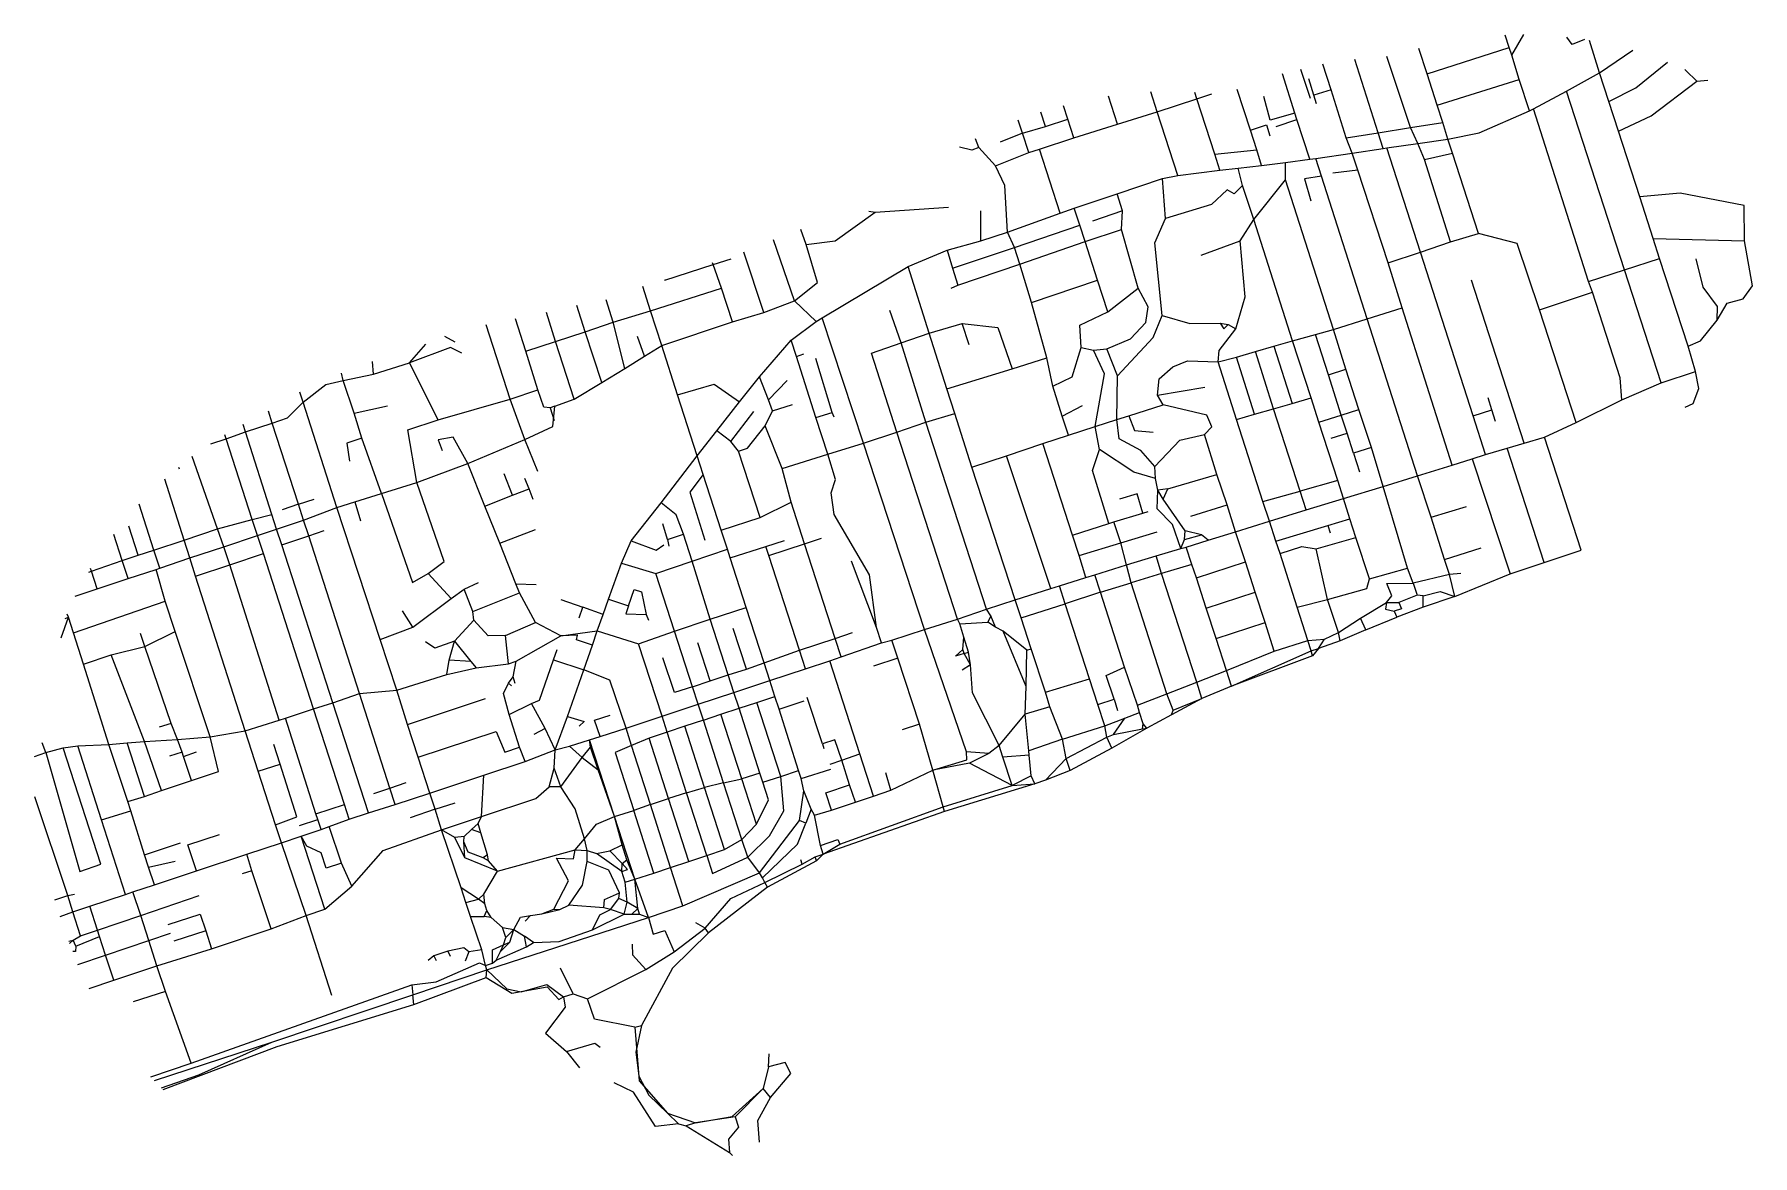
# Model space of a CAD drawing. Header units: metres. Extents: x 634718 to 639085, y 4835271 to 4838119.
import ezdxf

# ---------------------------------------------------------------- set-up
doc = ezdxf.new("R2010")
doc.units = ezdxf.units.M

msp = doc.modelspace()

# ---------------------------------------------------------------- linework, layer by layer
at = {"layer": 'ROADS'}
for points in [[(638465.9, 4838085.3), (638455.7, 4838116.8)], [(638472.3, 4838066.4), (638503, 4838119)], [(638257.2, 4838018.5), (638236.1, 4838083.3)], [(638257.2, 4838018.5), (638465.9, 4838085.3)], [(638472.3, 4838066.4), (638465.9, 4838085.3)], [(638657.6, 4838105.7), (638626, 4838093.1), (638612.7, 4838112.3)], [(638695.4, 4838021.5), (638670, 4838103.9)], [(638695.4, 4838021.5), (638780, 4838079.1), (638780.1, 4838079.2)], [(637935.8, 4838030.6), (637960.5, 4837956.8)], [(638013.9, 4837977.8), (637992.2, 4838043.1)], [(638132.7, 4837869.3), (638073.4, 4838055.3)], [(638215.5, 4837882.3), (638155, 4838063)], [(638491.3, 4838004), (638472.3, 4838066.4)], [(638719.4, 4837948.9), (638788, 4837983.1), (638868.5, 4838048.8)], [(638915, 4838027), (638912, 4838029.8)], [(638915, 4838027), (638916, 4838028)], [(638943, 4837999.8), (638915, 4838027)], [(637921.4, 4837918.6), (637889.9, 4838018.8)], [(637969.7, 4837964.2), (637956.6, 4838006)], [(638282.7, 4837939.5), (638257.2, 4838018.5)], [(638282.7, 4837939.5), (638491.3, 4838004)], [(638517.4, 4837924.8), (638491.3, 4838004)], [(638611.4, 4837975.2), (638695.4, 4838021.5)], [(638719.4, 4837948.9), (638695.4, 4838021.5)], [(638743.9, 4837873), (638827, 4837912.4), (638943, 4837999.8)], [(638943, 4837999.8), (638970.4, 4838002.3)], [(637470.9, 4837891.2), (637448, 4837962.2)], [(637571.1, 4837922.7), (637555.2, 4837972.7)], [(637571.1, 4837922.7), (637672.5, 4837955.4)], [(637672.5, 4837955.4), (637667.2, 4837971.5)], [(637672.5, 4837955.4), (637710, 4837967.6)], [(637717.7, 4837814.7), (637672.5, 4837955.4)], [(637808.3, 4837875.6), (637775.1, 4837979)], [(637921.4, 4837918.6), (637858.8, 4837901.4), (637842.7, 4837961.4)], [(638013.9, 4837977.8), (637969.7, 4837964.2)], [(637976.2, 4837942.4), (637969.7, 4837964.2)], [(638051.7, 4837856.5), (638013.9, 4837977.8)], [(638527.5, 4837929.7), (638611.4, 4837975.2)], [(638758.8, 4837520.9), (638611.4, 4837975.2)], [(638743.9, 4837873), (638719.4, 4837948.9)], [(637228.9, 4837868.3), (637218.3, 4837901.2)], [(637287.3, 4837884.8), (637275.4, 4837921.6)], [(637287.3, 4837884.8), (637344.5, 4837903.3)], [(637344.5, 4837903.3), (637333.4, 4837937.9)], [(637359.9, 4837855.9), (637344.5, 4837903.3)], [(637470.9, 4837891.2), (637571.1, 4837922.7)], [(637624.2, 4837760.8), (637571.1, 4837922.7)], [(637873.6, 4837884.8), (637926.5, 4837902.4)], [(637926.5, 4837902.4), (637921.4, 4837918.6)], [(637959.3, 4837802), (637926.5, 4837902.4)], [(638297, 4837894.8), (638282.7, 4837939.5)], [(638310.3, 4837852.9), (638389.6, 4837868.7), (638517.4, 4837924.8)], [(638517.4, 4837924.8), (638527.5, 4837929.7)], [(638667.7, 4837491.3), (638527.5, 4837929.7)], [(637117.9, 4837832.1), (637109.9, 4837854)], [(637228.9, 4837868.3), (637172.3, 4837845)], [(637228.9, 4837868.3), (637287.3, 4837884.8)], [(637244.9, 4837818.9), (637228.9, 4837868.3)], [(637272.6, 4837827.5), (637359.9, 4837855.9)], [(637359.9, 4837855.9), (637470.9, 4837891.2)], [(637808.3, 4837875.6), (637849.2, 4837889.2), (637858.1, 4837861.7)], [(637824.3, 4837825.9), (637808.3, 4837875.6)], [(638051.7, 4837856.5), (638132.7, 4837869.3)], [(638066.9, 4837817.7), (638051.7, 4837856.5)], [(638132.7, 4837869.3), (638215.5, 4837882.3)], [(638145.4, 4837829.4), (638132.7, 4837869.3)], [(638215.5, 4837882.3), (638297, 4837894.8)], [(638233.5, 4837841.5), (638215.5, 4837882.3)], [(638233.5, 4837841.5), (638310.3, 4837852.9)], [(638310.3, 4837852.9), (638297, 4837894.8)], [(638321.9, 4837817.3), (638310.3, 4837852.9)], [(638798.2, 4837706.7), (638743.9, 4837873)], [(637117.9, 4837832.1), (637100.8, 4837825), (637069.5, 4837832.5)], [(637160.3, 4837785), (637117.9, 4837832.1)], [(637160.3, 4837785), (637244.9, 4837818.9)], [(637244.9, 4837818.9), (637272.6, 4837827.5)], [(637324.7, 4837665.3), (637272.6, 4837827.5)], [(637717.7, 4837814.7), (637824.3, 4837825.9)], [(637730.3, 4837774.3), (637717.7, 4837814.7)], [(637836.5, 4837786.2), (637824.3, 4837825.9)], [(637974.5, 4837804), (638066.9, 4837817.7)], [(638066.9, 4837817.7), (638145.4, 4837829.4)], [(638081.1, 4837774.4), (638066.9, 4837817.7)], [(638145.4, 4837829.4), (638155.4, 4837830.7)], [(638155.4, 4837830.7), (638233.5, 4837841.5)], [(638240.3, 4837565.7), (638155.4, 4837830.7)], [(638250.7, 4837800.9), (638233.5, 4837841.5)], [(638250.7, 4837800.9), (638321.9, 4837817.3)], [(638388.3, 4837612.9), (638321.9, 4837817.3)], [(637191.4, 4837616.9), (637184.1, 4837735), (637160.3, 4837785)], [(637624.2, 4837760.8), (637730.3, 4837774.3)], [(637730.3, 4837774.3), (637776.9, 4837779.5)], [(637776.9, 4837779.5), (637836.5, 4837786.2)], [(637788.6, 4837734.8), (637776.9, 4837779.5)], [(637836.5, 4837786.2), (637897.1, 4837793.4)], [(637897.1, 4837793.4), (637959.3, 4837802)], [(637897.3, 4837749.6), (637897.1, 4837793.4)], [(637959.3, 4837802), (637974.5, 4837804)], [(637988.9, 4837759.1), (637974.5, 4837804)], [(638081.1, 4837774.4), (638017.7, 4837766.8)], [(638158.4, 4837538.6), (638081.1, 4837774.4)], [(638317, 4837591.7), (638250.7, 4837800.9)], [(637469.5, 4837714), (637585.3, 4837752.6)], [(637585.3, 4837752.6), (637624.2, 4837760.8)], [(637592.7, 4837651.1), (637585.3, 4837752.6)], [(637788.6, 4837734.8), (637766.8, 4837713.7), (637749, 4837724.4), (637709.4, 4837686.7), (637592.7, 4837651.1)], [(637817.2, 4837648.7), (637788.6, 4837734.8)], [(637817.2, 4837648.7), (637897.3, 4837749.6)], [(638019.2, 4837369), (637897.3, 4837749.6)], [(637988.9, 4837759.1), (637945.4, 4837752), (637961.9, 4837696.6)], [(638105.2, 4837396.6), (637988.9, 4837759.1)], [(636854.7, 4837667.6), (637040.9, 4837680.3)], [(637324.7, 4837665.3), (637360.8, 4837677.7)], [(637360.8, 4837677.7), (637469.5, 4837714)], [(637374.6, 4837634.2), (637360.8, 4837677.7)], [(637483.7, 4837670.8), (637469.5, 4837714)], [(639063.8, 4837594.2), (639063.4, 4837684), (638900.8, 4837715.3), (638798.2, 4837706.7)], [(638831.8, 4837600.7), (638798.2, 4837706.7)], [(636679.4, 4837584.9), (636753.4, 4837594.2), (636854.7, 4837667.6)], [(636839.1, 4837670.1), (636854.7, 4837667.6)], [(637123.3, 4837595), (637123.7, 4837671.1)], [(637191.4, 4837616.9), (637324.7, 4837665.3)], [(637208.5, 4837577.5), (637374.6, 4837634.2)], [(637388.2, 4837592.8), (637374.6, 4837634.2)], [(637483.7, 4837670.8), (637407, 4837644.7)], [(637480.6, 4837623.4), (637483.7, 4837670.8)], [(637584.1, 4837404.8), (637565.5, 4837589.3), (637592.7, 4837651.1)], [(637782.2, 4837594.4), (637817.2, 4837648.7)], [(637915.1, 4837341), (637817.2, 4837648.7)], [(636650, 4837442.4), (636596.7, 4837597.2)], [(636679.4, 4837584.9), (636666, 4837623.4)], [(637037.5, 4837571.3), (637123.3, 4837595)], [(637123.3, 4837595), (637191.4, 4837616.9)], [(637208.5, 4837577.5), (637191.4, 4837616.9)], [(637222.1, 4837535), (637388.2, 4837592.8)], [(637388.2, 4837592.8), (637480.6, 4837623.4)], [(637419.6, 4837495.1), (637388.2, 4837592.8)], [(637523.2, 4837474.4), (637480.6, 4837623.4)], [(637683.3, 4837558.4), (637782.2, 4837594.4)], [(637770.9, 4837371.4), (637795.3, 4837452.3), (637782.2, 4837594.4)], [(638240.3, 4837565.7), (638317, 4837591.7)], [(638317, 4837591.7), (638388.3, 4837612.9)], [(638543.2, 4837419.3), (638486.5, 4837587.9), (638388.3, 4837612.9)], [(638848.1, 4837549.6), (638831.8, 4837600.7)], [(638831.8, 4837600.7), (639063.8, 4837594.2)], [(638994.7, 4837392.7), (639019.6, 4837436.4), (639060.5, 4837447.6), (639084.5, 4837480.1), (639063.8, 4837594.2)], [(636443.2, 4837534.6), (636488.9, 4837548.8)], [(636572.2, 4837412.4), (636521.5, 4837566.2)], [(636650, 4837442.4), (636708, 4837488.9), (636679.4, 4837584.9)], [(636939, 4837529.1), (637037.5, 4837571.3)], [(637037.5, 4837571.3), (637051.5, 4837525.4)], [(637051.5, 4837525.4), (637208.5, 4837577.5)], [(637222.1, 4837535), (637208.5, 4837577.5)], [(638158.4, 4837538.6), (638240.3, 4837565.7)], [(638374.2, 4837150), (638240.3, 4837565.7)], [(638758.8, 4837520.9), (638848.1, 4837549.6)], [(638921.1, 4837327.1), (638848.1, 4837549.6)], [(638994.7, 4837392.7), (638995, 4837427.7), (638958.6, 4837477.1), (638940.7, 4837548.8)], [(636319.7, 4837496.8), (636320.3, 4837495.1), (636443.2, 4837534.6)], [(636443.2, 4837534.6), (636441.8, 4837538.7)], [(636464.5, 4837474), (636443.2, 4837534.6)], [(636720.5, 4837398.9), (636939, 4837529.1)], [(636992.1, 4837360.3), (636939, 4837529.1)], [(637051.5, 4837525.4), (637064.8, 4837481.9)], [(637064.8, 4837481.9), (637222.1, 4837535)], [(637252, 4837438.2), (637222.1, 4837535)], [(638193.8, 4837424.4), (638158.4, 4837538.6)], [(638667.7, 4837491.3), (638758.8, 4837520.9)], [(638852, 4837234), (638758.8, 4837520.9)], [(636283.9, 4837417.2), (636264.6, 4837478.4)], [(636283.9, 4837417.2), (636464.5, 4837474)], [(636492.6, 4837388.6), (636464.5, 4837474)], [(637048.2, 4837474.5), (637064.8, 4837481.9)], [(637252, 4837438.2), (637419.6, 4837495.1)], [(637445.9, 4837414), (637419.6, 4837495.1)], [(637443.9, 4837320.7), (637503.5, 4837345.3), (637542.4, 4837386.8), (637548.6, 4837426.6), (637523.2, 4837474.4)], [(637445.9, 4837414), (637523.2, 4837474.4)], [(638503.7, 4837080.5), (638369.8, 4837495)], [(638543.2, 4837419.3), (638677.5, 4837464)], [(638677.5, 4837464), (638667.7, 4837491.3)], [(638752.4, 4837191.1), (638747.9, 4837246.6), (638677.5, 4837464)], [(636117.8, 4837363.8), (636096.5, 4837430.7)], [(636189.3, 4837388.2), (636171.3, 4837444.4)], [(636189.3, 4837388.2), (636283.9, 4837417.2)], [(636313, 4837328.5), (636283.9, 4837417.2)], [(636572.2, 4837412.4), (636650, 4837442.4)], [(636704.8, 4837389.8), (636650, 4837442.4)], [(636920.5, 4837335.4), (636892, 4837417.4)], [(637290.7, 4837297.8), (637252, 4837438.2)], [(638105.2, 4837396.6), (638193.8, 4837424.4)], [(638321.3, 4837025.1), (638193.8, 4837424.4)], [(638636, 4837133.3), (638543.2, 4837419.3)], [(635927, 4837192.8), (635866.1, 4837381.2)], [(635967.4, 4837314.1), (635941.3, 4837396.2)], [(636042.9, 4837338.6), (636019.5, 4837412.7)], [(636117.8, 4837363.8), (636189.3, 4837388.2)], [(636218.9, 4837270.7), (636189.3, 4837388.2)], [(636313, 4837328.5), (636492.6, 4837388.6)], [(636492.6, 4837388.6), (636572.2, 4837412.4)], [(636641.4, 4837342.3), (636704.8, 4837389.8)], [(636704.8, 4837389.8), (636720.5, 4837398.9)], [(636824.8, 4837080.5), (636720.5, 4837398.9)], [(636992.1, 4837360.3), (637076, 4837385)], [(637076, 4837385), (637166.9, 4837374.8), (637202.9, 4837269.9)], [(637093.5, 4837330.1), (637076, 4837385)], [(637378.5, 4837323.3), (637375, 4837380.7), (637445.9, 4837414)], [(637470.5, 4837251.5), (637561, 4837348.9), (637584.1, 4837404.8)], [(637584.1, 4837404.8), (637654.4, 4837384.7), (637731.4, 4837385.5)], [(637731.4, 4837385.5), (637741.2, 4837371.2), (637751.9, 4837381.9)], [(637731.4, 4837385.5), (637751.9, 4837381.9)], [(637751.9, 4837381.9), (637770.9, 4837371.4)], [(638019.2, 4837369), (638105.2, 4837396.6)], [(638232.8, 4836997.9), (638105.2, 4837396.6)], [(638921.1, 4837327.1), (638952.3, 4837340.7), (638994.7, 4837392.7)], [(635671.4, 4837284.9), (635712.7, 4837332)], [(635788, 4837337.1), (635761.1, 4837351.2)], [(635967.4, 4837314.1), (636042.9, 4837338.6)], [(636042.9, 4837338.6), (636117.8, 4837363.8)], [(636090.1, 4837192.5), (636042.9, 4837338.6)], [(636160.2, 4837234.6), (636117.8, 4837363.8)], [(636268.9, 4837301.4), (636251.1, 4837351.8)], [(636268.9, 4837301.4), (636313, 4837328.5)], [(636352.8, 4837203.3), (636313, 4837328.5)], [(636561.3, 4837249.1), (636641.4, 4837342.3)], [(636654.8, 4837300.5), (636641.4, 4837342.3)], [(636910, 4837108.5), (636845.6, 4837309.7), (636920.5, 4837335.4)], [(636920.5, 4837335.4), (636992.1, 4837360.3)], [(636983.9, 4837133.6), (636920.5, 4837335.4)], [(637037.3, 4837218.9), (636992.1, 4837360.3)], [(637726.1, 4837287.2), (637728.8, 4837316.4), (637770.9, 4837371.4)], [(637867.6, 4837326.9), (637915.1, 4837341)], [(637915.1, 4837341), (637974.1, 4837356.7)], [(637962.7, 4837196), (637915.1, 4837341)], [(637974.1, 4837356.7), (638019.2, 4837369)], [(638006.6, 4837254.6), (637974.1, 4837356.7)], [(638051, 4837269), (638019.2, 4837369)], [(635580, 4837255.9), (635577.4, 4837287.9)], [(635580, 4837255.9), (635671.4, 4837284.9)], [(635804.9, 4837308.9), (635775.7, 4837323.5), (635671.4, 4837284.9)], [(635744.5, 4837140), (635671.4, 4837284.9)], [(635997.5, 4837216.3), (635967.4, 4837314.1)], [(636218.9, 4837270.7), (636268.9, 4837301.4)], [(636654.8, 4837300.5), (636673.6, 4837307.3)], [(636704.4, 4837145.6), (636654.8, 4837300.5)], [(636745.5, 4837158.4), (636703.7, 4837296.1)], [(637202.9, 4837269.9), (637290.7, 4837297.8)], [(637306.4, 4837225.3), (637290.7, 4837297.8)], [(637306.4, 4837225.3), (637355.8, 4837249.3), (637378.5, 4837323.3)], [(637378.5, 4837323.3), (637409.6, 4837316.9)], [(637409.6, 4837316.9), (637443.9, 4837320.7)], [(637413.5, 4837123.2), (637437.4, 4837256.4), (637409.6, 4837316.9)], [(637470.5, 4837251.5), (637443.9, 4837320.7)], [(637572.4, 4837202.9), (637576.2, 4837243.9), (637611.2, 4837274.3), (637648.9, 4837289.4), (637726.1, 4837287.2)], [(637726.1, 4837287.2), (637772.9, 4837299.3)], [(637772.7, 4837140.9), (637726.1, 4837287.2)], [(637772.9, 4837299.3), (637821, 4837313.3)], [(637819, 4837154.2), (637772.9, 4837299.3)], [(637821, 4837313.3), (637867.6, 4837326.9)], [(637866.9, 4837167.9), (637821, 4837313.3)], [(637867.6, 4837326.9), (637914.2, 4837181.8)], [(638939, 4837262.4), (638921.1, 4837327.1)], [(635502.6, 4837239.8), (635498.6, 4837258.8)], [(635502.6, 4837239.8), (635580, 4837255.9)], [(636160.2, 4837234.6), (636218.9, 4837270.7)], [(636510.1, 4837185.3), (636561.3, 4837249.1)], [(636583.5, 4837190.6), (636561.3, 4837249.1)], [(637037.3, 4837218.9), (637202.9, 4837269.9)], [(637468.7, 4837141), (637470.5, 4837251.5)], [(638006.6, 4837254.6), (638051, 4837269)], [(638039.2, 4837151.9), (638006.6, 4837254.6)], [(638084, 4837166.3), (638051, 4837269)], [(638852, 4837234), (638939, 4837262.4)], [(638912.7, 4837171.9), (638933, 4837181.5), (638947.8, 4837219.7), (638939, 4837262.4)], [(635401.5, 4837185.1), (635393.3, 4837210)], [(635401.5, 4837185.1), (635458.9, 4837229.5), (635502.6, 4837239.8)], [(635531.2, 4837157.3), (635502.6, 4837239.8)], [(635927, 4837192.8), (635997.5, 4837216.3)], [(636029, 4837170.3), (636012.7, 4837171.7), (635997.5, 4837216.3)], [(636090.1, 4837192.5), (636160.2, 4837234.6)], [(636352.8, 4837203.3), (636445.5, 4837230.8), (636510.1, 4837185.3)], [(636402.2, 4837048.9), (636352.8, 4837203.3)], [(636583.5, 4837190.6), (636631.4, 4837239.9)], [(637057.1, 4837156.1), (637037.3, 4837218.9)], [(637330.2, 4837149.4), (637306.4, 4837225.3)], [(637572.4, 4837202.9), (637692.4, 4837223.1)], [(637586.9, 4837178.2), (637572.4, 4837202.9)], [(638752.4, 4837191.1), (638852, 4837234)], [(635322.9, 4837131.6), (635313.2, 4837161.6)], [(635322.9, 4837131.6), (635361.5, 4837145.1), (635401.5, 4837185.1)], [(635486.8, 4836916.9), (635401.5, 4837185.1)], [(635531.2, 4837157.3), (635615.9, 4837175.4)], [(635550.5, 4837093.7), (635531.2, 4837157.3)], [(635744.5, 4837140), (635927, 4837192.8)], [(635964.4, 4837089.6), (635927, 4837192.8)], [(635964.4, 4837089.6), (636035.4, 4837122.9), (636041, 4837174.5)], [(636041, 4837174.5), (636029, 4837170.3)], [(636029, 4837170.3), (636039, 4837138)], [(636041, 4837174.5), (636090.1, 4837192.5)], [(636452.1, 4837111.9), (636510.1, 4837185.3)], [(636487.8, 4837085), (636546.9, 4837161.4)], [(636575.6, 4837124.7), (636594.3, 4837162.5)], [(636594.3, 4837162.5), (636583.5, 4837190.6)], [(636594.3, 4837162.5), (636645, 4837179.1)], [(636704.4, 4837145.6), (636745.5, 4837158.4)], [(636750.5, 4837146.4), (636745.5, 4837158.4)], [(636983.9, 4837133.6), (637057.1, 4837156.1)], [(637100.1, 4837019.8), (637057.1, 4837156.1)], [(637330.2, 4837149.4), (637381.3, 4837176.1)], [(637499.1, 4837150.2), (637586.9, 4837178.2)], [(637691.7, 4837102.3), (637710.6, 4837122.4), (637697.5, 4837151.9), (637586.9, 4837178.2)], [(637772.7, 4837140.9), (637819, 4837154.2)], [(637819, 4837154.2), (637866.9, 4837167.9)], [(637866.9, 4837167.9), (637914.2, 4837181.8)], [(637934.6, 4836958.8), (637866.9, 4837167.9)], [(637914.2, 4837181.8), (637962.7, 4837196)], [(637982, 4837134.3), (637962.7, 4837196)], [(638039.2, 4837151.9), (638084, 4837166.3)], [(638115.7, 4837069.5), (638084, 4837166.3)], [(638374.2, 4837150), (638421.9, 4837165.2)], [(638421.9, 4837165.2), (638412.1, 4837196.1)], [(638431.4, 4837136.1), (638421.9, 4837165.2)], [(638636, 4837133.3), (638752.4, 4837191.1)], [(635255.1, 4837109.2), (635249, 4837128.1)], [(635255.1, 4837109.2), (635322.9, 4837131.6)], [(635389.6, 4836925.4), (635322.9, 4837131.6)], [(635690.3, 4836980.5), (635667.1, 4837114.7), (635744.5, 4837140)], [(636402.2, 4837048.9), (636452.1, 4837111.9)], [(636487.8, 4837085), (636452.1, 4837111.9)], [(636507.7, 4837060.6), (636530.8, 4837068), (636575.6, 4837124.7)], [(636618.7, 4837016.6), (636575.6, 4837124.7)], [(636734.2, 4837052.8), (636704.4, 4837145.6)], [(636910, 4837108.5), (636983.9, 4837133.6)], [(637137.7, 4836658.7), (636983.9, 4837133.6)], [(637345.9, 4837100.9), (637330.2, 4837149.4)], [(637345.9, 4837100.9), (637413.5, 4837123.2)], [(637413.5, 4837123.2), (637468.7, 4837141)], [(637424.5, 4837064.9), (637413.5, 4837123.2)], [(637468.7, 4837141), (637499.1, 4837150.2)], [(637565.9, 4837021.2), (637529.8, 4837061.7), (637474.5, 4837091.4), (637468.7, 4837141)], [(637499.1, 4837150.2), (637513.9, 4837112.6), (637561.5, 4837108.9)], [(637840.2, 4836932.8), (637772.7, 4837140.9)], [(637982, 4837134.3), (638039.2, 4837151.9)], [(638030.3, 4836985.8), (637982, 4837134.3)], [(638054.1, 4837106.5), (638039.2, 4837151.9)], [(638405.9, 4837051.5), (638374.2, 4837150)], [(638555.3, 4837096.1), (638636, 4837133.3)], [(635166.7, 4837079.3), (635205.7, 4837091.8)], [(635205.7, 4837091.8), (635202.4, 4837101.9)], [(635205.7, 4837091.8), (635255.1, 4837109.2)], [(635272, 4836887.2), (635205.7, 4837091.8)], [(635322.1, 4836899.3), (635255.1, 4837109.2)], [(635550.5, 4837093.7), (635512.3, 4837080.7), (635519.1, 4837034.6)], [(635600.2, 4836953), (635550.5, 4837093.7)], [(635819.5, 4837028.9), (635782.9, 4837096.2), (635744.3, 4837089.5), (635754.5, 4837061.7)], [(635819.5, 4837028.9), (635964.4, 4837089.6)], [(635997.9, 4837008.4), (635964.4, 4837089.6)], [(636507.7, 4837060.6), (636487.8, 4837085)], [(636734.2, 4837052.8), (636824.8, 4837080.5)], [(636824.8, 4837080.5), (636910, 4837108.5)], [(636980.6, 4836607), (636824.8, 4837080.5)], [(637064, 4836634), (636910, 4837108.5)], [(637188.9, 4837048.3), (637280.7, 4837079.7)], [(637280.7, 4837079.7), (637345.9, 4837100.9)], [(637356, 4836847.4), (637280.7, 4837079.7)], [(637565.9, 4837021.2), (637629.1, 4837087.9), (637691.7, 4837102.3)], [(637723.1, 4837001.3), (637691.7, 4837102.3)], [(638013.8, 4837093.7), (638054.1, 4837106.5)], [(638070.1, 4837055.5), (638054.1, 4837106.5)], [(638115.7, 4837069.5), (638070.1, 4837055.5)], [(638145.4, 4836970.7), (638115.7, 4837069.5)], [(638405.9, 4837051.5), (638461.2, 4837068.3)], [(638461.2, 4837068.3), (638503.7, 4837080.5)], [(638554.6, 4836777.9), (638461.2, 4837068.3)], [(638503.7, 4837080.5), (638555.3, 4837096.1)], [(638554.6, 4836777.9), (638649.1, 4836809.1), (638555.3, 4837096.1)], [(635183.7, 4836862.7), (635119.6, 4837046.4)], [(635690.3, 4836980.5), (635819.5, 4837028.9)], [(635862.8, 4836920.6), (635819.5, 4837028.9)], [(636311, 4836929.3), (636402.2, 4837048.9)], [(636417.7, 4837000.8), (636402.2, 4837048.9)], [(636562.4, 4836892), (636507.7, 4837060.6)], [(636618.7, 4837016.6), (636734.2, 4837052.8)], [(636858.6, 4836612.5), (636840.4, 4836746.2), (636750.9, 4836899.5), (636742.7, 4836954.2), (636753.9, 4836988.2), (636734.2, 4837052.8)], [(637100.1, 4837019.8), (637188.9, 4837048.3)], [(637301.3, 4836711.5), (637188.9, 4837048.3)], [(637448.9, 4836876.8), (637406.7, 4837011), (637424.5, 4837064.9)], [(637567, 4836990.6), (637512.2, 4837006.7), (637424.5, 4837064.9)], [(638070.1, 4837055.5), (638085.7, 4837007.7)], [(638232.8, 4836997.9), (638321.3, 4837025.1)], [(638321.3, 4837025.1), (638371.6, 4837040.5)], [(638371.6, 4837040.5), (638405.9, 4837051.5)], [(638371.6, 4837040.5), (638468, 4836748.6)], [(635099.4, 4836834.5), (635049.7, 4836989.5)], [(635084.9, 4837019.3), (635086.2, 4837015.3)], [(635600.2, 4836953), (635690.3, 4836980.5)], [(635718.6, 4836749.2), (635759.7, 4836779.7), (635690.3, 4836980.5)], [(635933.7, 4836948.3), (635912, 4837003.2)], [(635975.4, 4836964.4), (635964.7, 4836991.1)], [(636417.7, 4837000.8), (636384.3, 4836956.1), (636421.8, 4836834.7)], [(636463.4, 4836859.4), (636417.7, 4837000.8)], [(636641, 4836930.8), (636618.7, 4837016.6)], [(637211, 4836682.5), (637100.1, 4837019.8)], [(637567, 4836990.6), (637565.9, 4837021.2)], [(637573, 4836961.1), (637567, 4836990.6)], [(637598.7, 4836965.1), (637723.1, 4837001.3)], [(637749, 4836923.7), (637723.1, 4837001.3)], [(638030.3, 4836985.8), (637934.6, 4836958.8)], [(638044.7, 4836940.1), (638030.3, 4836985.8)], [(638145.4, 4836970.7), (638232.8, 4836997.9)], [(638267.6, 4836892.3), (638232.8, 4836997.9)], [(635389.6, 4836925.4), (635429.2, 4836938.5)], [(635532.6, 4836931.5), (635600.2, 4836953)], [(635600.2, 4836953), (635679.2, 4836727), (635718.6, 4836749.2)], [(635862.8, 4836920.6), (635933.7, 4836948.3)], [(635933.7, 4836948.3), (635975.4, 4836964.4)], [(635985.5, 4836937.3), (635975.4, 4836964.4)], [(637535.3, 4836903.1), (637520.4, 4836952.3), (637475.3, 4836938.4)], [(637631.9, 4836813.5), (637610.4, 4836874.2), (637571.7, 4836913.9), (637573, 4836961.1)], [(637598.7, 4836965.1), (637573, 4836961.1)], [(637586.8, 4836938.7), (637573, 4836961.1)], [(637586.8, 4836938.7), (637598.7, 4836965.1)], [(637642.5, 4836858.4), (637586.8, 4836938.7)], [(637840.2, 4836932.8), (637934.6, 4836958.8)], [(637949.8, 4836911.1), (637934.6, 4836958.8)], [(637949.8, 4836911.1), (638044.7, 4836940.1)], [(638044.7, 4836940.1), (638145.4, 4836970.7)], [(638061.2, 4836888.9), (638044.7, 4836940.1)], [(638207.2, 4836763.3), (638145.4, 4836970.7)], [(635021.7, 4836808.8), (634984.3, 4836925.4)], [(635272, 4836887.2), (635322.1, 4836899.3)], [(635333.9, 4836862.5), (635322.1, 4836899.3)], [(635389.6, 4836925.4), (635348.1, 4836911.7)], [(635402.2, 4836885.3), (635389.6, 4836925.4)], [(635402.2, 4836885.3), (635486.8, 4836916.9)], [(635486.8, 4836916.9), (635532.6, 4836931.5)], [(635597.2, 4836581.9), (635486.8, 4836916.9)], [(635532.6, 4836931.5), (635547.1, 4836883)], [(635901.5, 4836826.3), (635862.8, 4836920.6)], [(636235.1, 4836832.7), (636311, 4836929.3)], [(636367.5, 4836849.4), (636348.8, 4836898.5), (636311, 4836929.3)], [(636463.4, 4836859.4), (636562.4, 4836892)], [(636562.4, 4836892), (636641, 4836930.8)], [(636675.3, 4836825.1), (636641, 4836930.8)], [(637461.6, 4836880.5), (637535.3, 4836903.1)], [(637535.3, 4836903.1), (637548.5, 4836907)], [(637656.7, 4836894.9), (637749, 4836923.7)], [(637770.5, 4836855.7), (637749, 4836923.7)], [(637856.5, 4836882.5), (637840.2, 4836932.8)], [(637856.5, 4836882.5), (637949.8, 4836911.1)], [(638267.6, 4836892.3), (638357.6, 4836920)], [(638301.7, 4836785.5), (638267.6, 4836892.3)], [(634941.6, 4836782.3), (634920.2, 4836849)], [(634981.9, 4836795.8), (634958.5, 4836869.9)], [(635099.4, 4836834.5), (635183.7, 4836862.7)], [(635183.7, 4836862.7), (635272, 4836887.2)], [(635199.7, 4836817.7), (635183.7, 4836862.7)], [(635285.3, 4836846.5), (635272, 4836887.2)], [(635285.3, 4836846.5), (635333.9, 4836862.5)], [(635333.9, 4836862.5), (635402.2, 4836885.3)], [(635347.4, 4836822.6), (635333.9, 4836862.5)], [(635415.4, 4836845.1), (635402.2, 4836885.3)], [(635415.4, 4836845.1), (635454.9, 4836858.5)], [(635901.5, 4836826.3), (635991.4, 4836861)], [(636327.5, 4836836.2), (636315.5, 4836875.9)], [(636327.5, 4836836.2), (636367.5, 4836849.4)], [(636389.7, 4836780.8), (636367.5, 4836849.4)], [(636479.3, 4836811.1), (636463.4, 4836859.4)], [(637356, 4836847.4), (637448.9, 4836876.8)], [(637448.9, 4836876.8), (637461.6, 4836880.5)], [(637478.8, 4836827.5), (637461.6, 4836880.5)], [(637478.8, 4836827.5), (637571.3, 4836855.3)], [(637640.5, 4836835.6), (637642.5, 4836858.4)], [(637640.5, 4836835.6), (637684.4, 4836848.1)], [(637684.4, 4836848.1), (637642.5, 4836858.4)], [(637701.4, 4836834.2), (637684.4, 4836848.1)], [(637701.4, 4836834.2), (637770.5, 4836855.7)], [(637770.5, 4836855.7), (637856.5, 4836882.5)], [(637795.6, 4836779.2), (637770.5, 4836855.7)], [(637873.2, 4836831.4), (637856.5, 4836882.5)], [(637873.2, 4836831.4), (638004.8, 4836871.4)], [(638004.8, 4836871.4), (638061.2, 4836888.9)], [(638004.8, 4836871.4), (638010.6, 4836852.5)], [(638076.4, 4836841.3), (638061.2, 4836888.9)], [(634981.9, 4836795.8), (635021.7, 4836808.8)], [(635021.7, 4836808.8), (635099.4, 4836834.5)], [(635037.5, 4836763.2), (635021.7, 4836808.8)], [(635113.5, 4836789.1), (635099.4, 4836834.5)], [(635113.5, 4836789.1), (635199.7, 4836817.7)], [(635199.7, 4836817.7), (635285.3, 4836846.5)], [(635214.7, 4836771.6), (635199.7, 4836817.7)], [(635300.4, 4836800.1), (635285.3, 4836846.5)], [(635347.4, 4836822.6), (635415.4, 4836845.1)], [(635476.6, 4836421.5), (635347.4, 4836822.6)], [(635544.5, 4836445.2), (635415.4, 4836845.1)], [(635942.1, 4836723.5), (635901.5, 4836826.3)], [(636210.1, 4836776), (636235.1, 4836832.7)], [(636235.1, 4836832.7), (636298.2, 4836809.1), (636317.9, 4836822.3)], [(636327.5, 4836836.2), (636330.6, 4836818.7)], [(636389.7, 4836780.8), (636479.3, 4836811.1)], [(636486.3, 4836789.1), (636479.3, 4836811.1)], [(636486.3, 4836789.1), (636577.2, 4836818.4)], [(636577.2, 4836818.4), (636624.2, 4836833.3)], [(636584.8, 4836795.3), (636577.2, 4836818.4)], [(636584.8, 4836795.3), (636675.3, 4836825.1)], [(636675.3, 4836825.1), (636718.9, 4836839.7)], [(636753.2, 4836584.9), (636675.3, 4836825.1)], [(637373.2, 4836795), (637356, 4836847.4)], [(637373.2, 4836795), (637478.8, 4836827.5)], [(637493.3, 4836771.4), (637478.8, 4836827.5)], [(637568.5, 4836794.1), (637631.9, 4836813.5)], [(637631.9, 4836813.5), (637640.5, 4836835.6)], [(637631.9, 4836813.5), (637645.2, 4836816.9)], [(637645.2, 4836816.9), (637701.4, 4836834.2)], [(637659.8, 4836772.9), (637645.2, 4836816.9)], [(637883.8, 4836800.4), (637873.2, 4836831.4)], [(637883.8, 4836800.4), (637938.7, 4836818.4), (637975.8, 4836812.4)], [(637975.8, 4836812.4), (638076.4, 4836841.3)], [(638003.9, 4836683.8), (637975.8, 4836812.4)], [(638110.7, 4836736.3), (638076.4, 4836841.3)], [(638301.7, 4836785.5), (638395, 4836814.9)], [(634863.4, 4836755.8), (634861.4, 4836762.1)], [(634863.4, 4836755.8), (634941.6, 4836782.3)], [(634941.6, 4836782.3), (634981.9, 4836795.8)], [(634956.7, 4836736.6), (634941.6, 4836782.3)], [(635027.6, 4836759.9), (635037.5, 4836763.2)], [(635037.5, 4836763.2), (635113.5, 4836789.1)], [(635128.1, 4836742.8), (635113.5, 4836789.1)], [(635128.1, 4836742.8), (635214.7, 4836771.6)], [(635214.7, 4836771.6), (635300.4, 4836800.1)], [(635340.8, 4836376.9), (635214.7, 4836771.6)], [(635427.7, 4836405.5), (635300.4, 4836800.1)], [(636177.4, 4836684.4), (636210.1, 4836776)], [(636210.1, 4836776), (636297.9, 4836749.9)], [(636297.9, 4836749.9), (636389.7, 4836780.8)], [(636435.9, 4836633.8), (636389.7, 4836780.8)], [(636527.1, 4836663.4), (636486.3, 4836789.1)], [(636662.2, 4836555.2), (636584.8, 4836795.3)], [(636858.6, 4836612.5), (636794.3, 4836781.1)], [(637390.1, 4836739.7), (637373.2, 4836795)], [(637413.2, 4836746.6), (637493.3, 4836771.4)], [(637493.3, 4836771.4), (637568.5, 4836794.1)], [(637505, 4836725.9), (637493.3, 4836771.4)], [(637582.6, 4836749.6), (637568.5, 4836794.1)], [(637659.8, 4836772.9), (637582.6, 4836749.6)], [(637671.1, 4836738.6), (637659.8, 4836772.9)], [(637671.1, 4836738.6), (637795.6, 4836779.2)], [(637820.2, 4836701.9), (637795.6, 4836779.2)], [(637927.1, 4836663.7), (637883.8, 4836800.4)], [(638110.7, 4836736.3), (638207.2, 4836763.3)], [(638222.2, 4836725), (638207.2, 4836763.3)], [(638314, 4836747.4), (638301.7, 4836785.5)], [(638468, 4836748.6), (638554.6, 4836777.9)], [(634856.4, 4836753.3), (634863.4, 4836755.8)], [(634878.1, 4836710.3), (634863.4, 4836755.8)], [(634878.1, 4836710.3), (634956.7, 4836736.6)], [(634956.7, 4836736.6), (635027.6, 4836759.9)], [(635050.9, 4836679), (635027.6, 4836759.9)], [(635254.4, 4836350.4), (635128.1, 4836742.8)], [(635777.1, 4836686.3), (635718.6, 4836749.2)], [(635810.8, 4836710.2), (635846.9, 4836726.7)], [(635951.1, 4836700.7), (635942.1, 4836723.5)], [(635942.1, 4836723.5), (635993.2, 4836721.7)], [(636345, 4836602.9), (636297.9, 4836749.9)], [(637301.3, 4836711.5), (637323.6, 4836718.3)], [(637323.6, 4836718.3), (637390.1, 4836739.7)], [(637337.9, 4836672.9), (637323.6, 4836718.3)], [(637390.1, 4836739.7), (637413.2, 4836746.6)], [(637427.6, 4836701.9), (637413.2, 4836746.6)], [(637427.6, 4836701.9), (637505, 4836725.9)], [(637582.6, 4836749.6), (637505, 4836725.9)], [(637596.1, 4836444.2), (637505, 4836725.9)], [(637672.1, 4836474), (637582.6, 4836749.6)], [(637695.8, 4836661.9), (637671.1, 4836738.6)], [(638003.9, 4836683.8), (638103.9, 4836711.8), (638110.7, 4836736.3)], [(638154.5, 4836676.1), (638167.9, 4836692.6), (638155.1, 4836724.3), (638222.2, 4836725)], [(638314, 4836747.4), (638222.2, 4836725)], [(638222.2, 4836725), (638232, 4836694.8)], [(638343.2, 4836749.9), (638314, 4836747.4)], [(638327.4, 4836691.1), (638314, 4836747.4)], [(638327.4, 4836691.1), (638468, 4836748.6)], [(634817.8, 4836599.3), (635050.9, 4836679)], [(634822, 4836691.7), (634878.1, 4836710.3)], [(635075.8, 4836602.5), (635050.9, 4836679)], [(635679.9, 4836613.3), (635777.1, 4836686.3)], [(635777.1, 4836686.3), (635810.8, 4836710.2)], [(635832.7, 4836653), (635810.8, 4836710.2)], [(635832.7, 4836653), (635951.1, 4836700.7)], [(635991.4, 4836625.5), (635951.1, 4836700.7)], [(636056.3, 4836683.8), (636111.7, 4836664.2)], [(636163.6, 4836645.9), (636177.4, 4836684.4)], [(636177.4, 4836684.4), (636228.3, 4836667.3)], [(636228.3, 4836667.3), (636242.7, 4836709.2), (636260.7, 4836703), (636273.2, 4836645.2)], [(637137.7, 4836658.7), (637211, 4836682.5)], [(637211, 4836682.5), (637301.3, 4836711.5)], [(637225.9, 4836636.9), (637211, 4836682.5)], [(637427.6, 4836701.9), (637337.9, 4836672.9)], [(637488.6, 4836512.1), (637427.6, 4836701.9)], [(637695.8, 4836661.9), (637820.2, 4836701.9)], [(637845.7, 4836624.9), (637820.2, 4836701.9)], [(637927.1, 4836663.7), (638003.9, 4836683.8)], [(638032.2, 4836599.9), (638003.9, 4836683.8)], [(638088.1, 4836635.9), (638154.5, 4836676.1)], [(638154.5, 4836676.1), (638151.8, 4836658.8), (638174, 4836653.6)], [(638154.5, 4836676.1), (638185.4, 4836676.1)], [(638185.4, 4836676.1), (638192, 4836660.2), (638174, 4836653.6)], [(638232, 4836694.8), (638185.4, 4836676.1)], [(638247.6, 4836692.7), (638232, 4836694.8)], [(638247.4, 4836664.5), (638247.6, 4836692.7)], [(638327.4, 4836691.1), (638247.4, 4836664.5)], [(638247.6, 4836692.7), (638290.6, 4836704.1), (638327.4, 4836691.1)], [(634786.6, 4836586.1), (634804.8, 4836638.5)], [(634796.8, 4836635.7), (634804.8, 4836638.5)], [(634804.8, 4836638.5), (634801.8, 4836646.7)], [(634817.8, 4836599.3), (634804.8, 4836638.5)], [(635679.9, 4836613.3), (635653.6, 4836654.9)], [(635835.4, 4836631.3), (635786, 4836577.4)], [(635835.4, 4836631.3), (635832.7, 4836653)], [(635915.5, 4836592.3), (635871.1, 4836591), (635835.4, 4836631.3)], [(636102.3, 4836636.7), (636111.7, 4836664.2)], [(636163.6, 4836645.9), (636111.7, 4836664.2)], [(636148.7, 4836604.4), (636163.6, 4836645.9)], [(636228.3, 4836667.3), (636221.5, 4836647.1), (636273.2, 4836645.2)], [(636273.2, 4836645.2), (636278.5, 4836631.1)], [(636345, 4836602.9), (636435.9, 4836633.8)], [(636435.9, 4836633.8), (636527.1, 4836663.4)], [(636481, 4836491.9), (636435.9, 4836633.8)], [(636572.9, 4836522.7), (636527.1, 4836663.4)], [(636980.6, 4836607), (637064, 4836634)], [(637064, 4836634), (637137.7, 4836658.7)], [(637069.9, 4836621.7), (637064, 4836634)], [(637148.9, 4836641.9), (637137.7, 4836658.7)], [(637148.9, 4836641.9), (637141.1, 4836625.6)], [(637160.2, 4836613.4), (637148.9, 4836641.9)], [(637225.9, 4836636.9), (637337.9, 4836672.9)], [(637251.3, 4836558.6), (637225.9, 4836636.9)], [(637399.5, 4836482.3), (637337.9, 4836672.9)], [(637721, 4836584.6), (637695.8, 4836661.9)], [(637954.1, 4836579.5), (637927.1, 4836663.7)], [(638032.2, 4836599.9), (638088.1, 4836635.9)], [(638101.7, 4836606.6), (638088.1, 4836635.9)], [(638101.7, 4836606.6), (638180.6, 4836639)], [(638174, 4836653.6), (638180.6, 4836639)], [(638247.4, 4836664.5), (638180.6, 4836639)], [(634843.4, 4836519.6), (634817.8, 4836599.3)], [(634998.9, 4836564.6), (634987.7, 4836596.9)], [(634998.9, 4836564.6), (635075.8, 4836602.5)], [(635165.2, 4836334.7), (635075.8, 4836602.5)], [(635597.2, 4836581.9), (635679.9, 4836613.3)], [(635915.5, 4836592.3), (635991.4, 4836625.5)], [(635923.2, 4836520.5), (635915.5, 4836592.3)], [(635942.8, 4836526.7), (636056.2, 4836591.7)], [(636056.2, 4836591.7), (635991.4, 4836625.5)], [(636056.2, 4836591.7), (636148.7, 4836604.4)], [(636137, 4836567.4), (636096.1, 4836581.5), (636098.4, 4836592.6), (636056.2, 4836591.7)], [(636137, 4836567.4), (636148.7, 4836604.4)], [(636148.7, 4836604.4), (636253.6, 4836570.8)], [(636253.6, 4836570.8), (636345, 4836602.9)], [(636390.7, 4836462), (636345, 4836602.9)], [(636527.9, 4836506.5), (636494.3, 4836609.8)], [(636753.2, 4836584.9), (636796.9, 4836599.6)], [(636870.9, 4836573.2), (636858.6, 4836612.5)], [(636897.4, 4836580.2), (636980.6, 4836607)], [(637086.7, 4836297), (636980.6, 4836607)], [(637069.9, 4836621.7), (637141.1, 4836625.6)], [(637080.5, 4836588.1), (637069.9, 4836621.7)], [(637077.7, 4836556.8), (637080.5, 4836588.1)], [(637092.3, 4836549.9), (637080.5, 4836588.1)], [(637160.2, 4836613.4), (637141.1, 4836625.6)], [(637180.1, 4836603.3), (637160.2, 4836613.4)], [(637238.5, 4836462.7), (637180.1, 4836603.3)], [(637239.9, 4836555.3), (637180.1, 4836603.3)], [(637721, 4836584.6), (637845.7, 4836624.9)], [(637869, 4836552), (637845.7, 4836624.9)], [(637996.7, 4836582.7), (638032.2, 4836599.9)], [(638036.7, 4836578.8), (638032.2, 4836599.9)], [(638101.7, 4836606.6), (638036.7, 4836578.8)], [(634843.4, 4836519.6), (634913.5, 4836543)], [(634913.5, 4836543), (634998.9, 4836564.6)], [(634998.1, 4836322.5), (634913.5, 4836543)], [(635066, 4836368.9), (634998.9, 4836564.6)], [(635639.1, 4836452.9), (635597.2, 4836581.9)], [(635786, 4836577.4), (635735.6, 4836560.3), (635712.6, 4836576)], [(635772.1, 4836529.8), (635786, 4836577.4)], [(635786, 4836577.4), (635827.6, 4836526.1)], [(636037.1, 4836530.1), (636046.6, 4836556.7)], [(636114.7, 4836504.8), (636137, 4836567.4)], [(636313.3, 4836387.3), (636253.6, 4836570.8)], [(636435.7, 4836476.8), (636404.5, 4836573.6)], [(636572.9, 4836522.7), (636662.2, 4836555.2)], [(636662.2, 4836555.2), (636753.2, 4836584.9)], [(636677.9, 4836507.1), (636662.2, 4836555.2)], [(636768.2, 4836538), (636753.2, 4836584.9)], [(636768.2, 4836538), (636870.9, 4836573.2)], [(636870.9, 4836573.2), (636897.4, 4836580.2)], [(636912.4, 4836534.5), (636897.4, 4836580.2)], [(637080.6, 4836546.3), (637058.9, 4836539.8), (637077.7, 4836556.8)], [(637080.6, 4836546.3), (637077.7, 4836556.8)], [(637080.6, 4836546.3), (637092.3, 4836549.9)], [(637096.8, 4836517.6), (637080.6, 4836546.3)], [(637096.8, 4836517.6), (637092.3, 4836549.9)], [(637238.5, 4836462.7), (637239.9, 4836555.3)], [(637239.9, 4836555.3), (637251.3, 4836558.6)], [(637287.5, 4836448), (637251.3, 4836558.6)], [(637747.3, 4836503.5), (637721, 4836584.6)], [(637747.3, 4836503.5), (637869, 4836552)], [(637759.9, 4836463.7), (637962.4, 4836553.5)], [(637869, 4836552), (637954.1, 4836579.5)], [(637954.1, 4836579.5), (637996.7, 4836582.7)], [(637962.4, 4836553.5), (637954.1, 4836579.5)], [(637962.4, 4836553.5), (637981.4, 4836559)], [(637966.4, 4836540.9), (637962.4, 4836553.5)], [(637981.4, 4836559), (637966.4, 4836540.9)], [(637981.4, 4836559), (637996.7, 4836582.7)], [(638036.7, 4836578.8), (637981.4, 4836559)], [(634907.9, 4836315.4), (634843.4, 4836519.6)], [(635766.2, 4836493.1), (635772.1, 4836529.8)], [(635766.2, 4836493.1), (635841.3, 4836510)], [(635827.6, 4836526.1), (635772.1, 4836529.8)], [(635827.6, 4836526.1), (635841.3, 4836510)], [(635841.3, 4836510), (635923.2, 4836520.5)], [(635923.2, 4836520.5), (635942.8, 4836526.7)], [(635935.4, 4836486.9), (635942.8, 4836526.7)], [(635981.4, 4836419.1), (636001.9, 4836428.3), (636037.1, 4836530.1)], [(636037.1, 4836530.1), (636114.7, 4836504.8)], [(636072.9, 4836386.6), (636114.7, 4836504.8)], [(636222, 4836356.7), (636180.4, 4836478.4), (636114.7, 4836504.8)], [(636390.7, 4836462), (636344.6, 4836447), (636315.4, 4836535.6)], [(636481, 4836491.9), (636527.9, 4836506.5)], [(636527.9, 4836506.5), (636572.9, 4836522.7)], [(636587.3, 4836478.1), (636572.9, 4836522.7)], [(636587.3, 4836478.1), (636677.9, 4836507.1)], [(636677.9, 4836507.1), (636739.4, 4836527.7)], [(636739.4, 4836527.7), (636768.2, 4836538)], [(636816.2, 4836291.3), (636739.4, 4836527.7)], [(636912.4, 4836534.5), (636850.2, 4836514.6)], [(636967.6, 4836367.1), (636912.4, 4836534.5)], [(637096.8, 4836517.6), (637075.5, 4836504.1)], [(637170.3, 4836312.5), (637102.5, 4836446.1), (637096.8, 4836517.6)], [(637461.8, 4836430), (637442, 4836490.9), (637488.6, 4836512.1)], [(637521.3, 4836414.9), (637488.6, 4836512.1)], [(637672.1, 4836474), (637747.3, 4836503.5)], [(637759.9, 4836463.7), (637747.3, 4836503.5)], [(637966.4, 4836540.9), (637759.9, 4836463.7)], [(635639.1, 4836452.9), (635766.2, 4836493.1)], [(635924.7, 4836391.3), (635910.4, 4836445), (635923.5, 4836471)], [(635923.5, 4836471), (635935.4, 4836486.9)], [(635931.1, 4836464.5), (635923.5, 4836471)], [(635940.3, 4836470.6), (635935.4, 4836486.9)], [(636390.7, 4836462), (636435.7, 4836476.8)], [(636405.3, 4836417.5), (636390.7, 4836462)], [(636435.7, 4836476.8), (636481, 4836491.9)], [(636495.8, 4836447.7), (636481, 4836491.9)], [(636495.8, 4836447.7), (636587.3, 4836478.1)], [(636600.3, 4836437.5), (636587.3, 4836478.1)], [(637236.2, 4836392), (637238.5, 4836462.7)], [(637287.5, 4836448), (637399.5, 4836482.3)], [(637420.9, 4836416.7), (637399.5, 4836482.3)], [(637596.1, 4836444.2), (637672.1, 4836474)], [(637684.8, 4836432.1), (637672.1, 4836474)], [(637759.9, 4836463.7), (637684.8, 4836432.1)], [(635427.7, 4836405.5), (635476.6, 4836421.5)], [(635476.6, 4836421.5), (635544.5, 4836445.2)], [(635567.7, 4836141.3), (635476.6, 4836421.5)], [(635544.5, 4836445.2), (635639.1, 4836452.9)], [(635621.5, 4836204.5), (635544.5, 4836445.2)], [(635666.8, 4836366.1), (635639.1, 4836452.9)], [(635666.8, 4836366.1), (635864.8, 4836432.2)], [(635924.7, 4836391.3), (635981.4, 4836419.1)], [(636015.9, 4836356.2), (635981.4, 4836419.1)], [(636313.3, 4836387.3), (636405.3, 4836417.5)], [(636405.3, 4836417.5), (636495.8, 4836447.7)], [(636418.3, 4836377.1), (636405.3, 4836417.5)], [(636508.9, 4836407.2), (636495.8, 4836447.7)], [(636508.9, 4836407.2), (636554.5, 4836422.3)], [(636554.5, 4836422.3), (636600.3, 4836437.5)], [(636614.8, 4836233.8), (636554.5, 4836422.3)], [(636610.5, 4836405.4), (636600.3, 4836437.5)], [(636610.5, 4836405.4), (636674.6, 4836425.8)], [(636720.9, 4836317), (636682.3, 4836434.6)], [(637298.9, 4836410.9), (637287.5, 4836448)], [(637420.9, 4836416.7), (637461.8, 4836430)], [(637438.4, 4836363), (637420.9, 4836416.7)], [(637461.8, 4836430), (637471, 4836402)], [(637521.3, 4836414.9), (637596.1, 4836444.2)], [(637526.4, 4836396.4), (637521.3, 4836414.9)], [(637612.4, 4836402.9), (637596.1, 4836444.2)], [(637684.8, 4836432.1), (637607.8, 4836390.7)], [(637612.4, 4836402.9), (637684.8, 4836432.1)], [(635066, 4836368.9), (635035.4, 4836358.9)], [(635081.7, 4836327.9), (635066, 4836368.9)], [(635254.4, 4836350.4), (635340.8, 4836376.9)], [(635340.8, 4836376.9), (635356.4, 4836382)], [(635356.4, 4836382), (635427.7, 4836405.5)], [(635433.9, 4836138.8), (635356.4, 4836382)], [(635506.2, 4836162.5), (635427.7, 4836405.5)], [(635951, 4836308.8), (635924.7, 4836391.3)], [(636041.8, 4836301.4), (636072.9, 4836386.6)], [(636072.9, 4836386.6), (636115.5, 4836374), (636102.3, 4836361.6)], [(636155.8, 4836335.5), (636142, 4836377.5), (636181.1, 4836390.1)], [(636222, 4836356.7), (636313.3, 4836387.3)], [(636326.4, 4836346.6), (636313.3, 4836387.3)], [(636418.3, 4836377.1), (636371.6, 4836361.6)], [(636418.3, 4836377.1), (636463.1, 4836392)], [(636469.5, 4836217.9), (636418.3, 4836377.1)], [(636463.1, 4836392), (636508.9, 4836407.2)], [(636515.8, 4836228.1), (636463.1, 4836392)], [(636562, 4836242.7), (636508.9, 4836407.2)], [(636660.3, 4836249.4), (636610.5, 4836405.4)], [(637170.3, 4836312.5), (637236.2, 4836392)], [(637298.9, 4836410.9), (637236.2, 4836392)], [(637244.9, 4836299.4), (637236.2, 4836392)], [(637331.2, 4836329.2), (637298.9, 4836410.9)], [(637438.4, 4836363), (637489.4, 4836382.5)], [(637460.2, 4836340.8), (637489.4, 4836382.5)], [(637489.4, 4836382.5), (637526.4, 4836396.4)], [(637535.7, 4836367.6), (637526.4, 4836396.4)], [(637607.8, 4836390.7), (637544.9, 4836356.8)], [(637607.8, 4836390.7), (637612.4, 4836402.9)], [(634998.1, 4836322.5), (635081.7, 4836327.9)], [(635081.7, 4836327.9), (635165.2, 4836334.7)], [(635093.8, 4836296), (635081.7, 4836327.9)], [(635117.3, 4836224), (635186.4, 4836246.9), (635165.2, 4836334.7)], [(635165.2, 4836334.7), (635254.4, 4836350.4)], [(635287.4, 4836247.5), (635254.4, 4836350.4)], [(635693.6, 4836283.2), (635666.8, 4836366.1)], [(635693.6, 4836283.2), (635891.9, 4836348.3), (635913.4, 4836296.1), (635951, 4836308.8)], [(636015.9, 4836356.2), (635987.2, 4836340.8)], [(636041.8, 4836301.4), (636015.9, 4836356.2)], [(636078.5, 4836310.9), (636129, 4836327)], [(636129, 4836327), (636155.8, 4836335.5)], [(636192.9, 4836132.4), (636129, 4836327)], [(636131.9, 4836308.5), (636129, 4836327)], [(636155.8, 4836335.5), (636222, 4836356.7)], [(636236, 4836313), (636222, 4836356.7)], [(636280.8, 4836331.7), (636236, 4836313)], [(636326.4, 4836346.6), (636280.8, 4836331.7)], [(636329.9, 4836178.2), (636280.8, 4836331.7)], [(636371.6, 4836361.6), (636326.4, 4836346.6)], [(636375.8, 4836192.2), (636326.4, 4836346.6)], [(636421.6, 4836206.1), (636371.6, 4836361.6)], [(636769.8, 4836275.3), (636752.1, 4836327), (636720.9, 4836317)], [(636967.6, 4836367.1), (636923.7, 4836352.3)], [(637001.6, 4836249.8), (636967.6, 4836367.1)], [(637331.2, 4836329.2), (637244.9, 4836299.4)], [(637331.2, 4836329.2), (637438.4, 4836363)], [(637340.6, 4836279.8), (637331.2, 4836329.2)], [(637340.6, 4836279.8), (637443.5, 4836334.1)], [(637443.5, 4836334.1), (637438.4, 4836363)], [(637443.5, 4836334.1), (637460.2, 4836340.8)], [(637456.3, 4836305.9), (637443.5, 4836334.1)], [(637544.9, 4836356.8), (637456.3, 4836305.9)], [(637460.2, 4836340.8), (637534.4, 4836354.9)], [(637534.4, 4836354.9), (637535.7, 4836367.6)], [(637534.4, 4836354.9), (637544.9, 4836356.8)], [(637544.9, 4836356.8), (637535.7, 4836367.6)], [(634718.3, 4836285.1), (634747.2, 4836295.1)], [(634747.2, 4836295.1), (634738.4, 4836319.7)], [(634747.2, 4836295.1), (634834.3, 4835992.9), (634887.5, 4836011.2), (634791.9, 4836307)], [(634747.2, 4836295.1), (634791.9, 4836307)], [(634791.9, 4836307), (634829, 4836312)], [(634829, 4836312), (634907.9, 4836315.4)], [(634889.1, 4836124.3), (634829, 4836312)], [(634907.9, 4836315.4), (634954.4, 4836319.1)], [(634955.6, 4836170.8), (634907.9, 4836315.4)], [(634954.4, 4836319.1), (634998.1, 4836322.5)], [(634998.5, 4836183.6), (634954.4, 4836319.1)], [(635041, 4836198.1), (634998.1, 4836322.5)], [(635093.8, 4836296), (635061.7, 4836285.7)], [(635097.6, 4836284.7), (635093.8, 4836296)], [(635097.6, 4836284.7), (635130.3, 4836296.3)], [(635117.3, 4836224), (635097.6, 4836284.7)], [(635342.8, 4836265.5), (635326.9, 4836315.2)], [(635723.1, 4836191.6), (635693.6, 4836283.2)], [(635965.4, 4836272.1), (635951, 4836308.8)], [(635965.4, 4836272.1), (636041.8, 4836301.4)], [(636039.5, 4836255.1), (636041.8, 4836301.4)], [(636041.8, 4836301.4), (636078.5, 4836310.9)], [(636056.4, 4836207.9), (636110.7, 4836282.4)], [(636110.7, 4836282.4), (636078.5, 4836310.9)], [(636110.7, 4836282.4), (636131.9, 4836308.5)], [(636110.7, 4836282.4), (636151.3, 4836251)], [(636151.3, 4836251), (636131.9, 4836308.5)], [(636236, 4836313), (636194.1, 4836295.2), (636241.3, 4836147.6)], [(636284.1, 4836162.7), (636236, 4836313)], [(636720.9, 4836317), (636724.7, 4836304.7)], [(636769.8, 4836275.3), (636816.2, 4836291.3)], [(636850.5, 4836184.4), (636816.2, 4836291.3)], [(637001.6, 4836249.8), (637087.9, 4836276.3), (637086.7, 4836297)], [(637143.5, 4836292.1), (637086.7, 4836297)], [(637143.5, 4836292.1), (637094.8, 4836267.8)], [(637170.3, 4836312.5), (637143.5, 4836292.1)], [(637179.6, 4836283.2), (637170.3, 4836312.5)], [(637246.2, 4836288.5), (637179.6, 4836283.2)], [(637202.7, 4836210.8), (637179.6, 4836283.2)], [(637246.2, 4836288.5), (637244.9, 4836299.4)], [(637251.4, 4836235.3), (637246.2, 4836288.5)], [(637456.3, 4836305.9), (637350.1, 4836249.5)], [(635287.4, 4836247.5), (635342.8, 4836265.5)], [(635331.3, 4836111.4), (635287.4, 4836247.5)], [(635331.3, 4836111.4), (635385.7, 4836131.3), (635342.8, 4836265.5)], [(635723.1, 4836191.6), (635860.1, 4836237.1)], [(635854.3, 4836132.4), (635860.1, 4836237.1)], [(635860.1, 4836237.1), (635965.4, 4836272.1)], [(636026.8, 4836207.7), (636039.5, 4836255.1)], [(636056.4, 4836207.9), (636039.5, 4836255.1)], [(636192.9, 4836132.4), (636151.3, 4836251)], [(636562, 4836242.7), (636515.8, 4836228.1)], [(636569.6, 4836219.2), (636562, 4836242.7)], [(636614.8, 4836233.8), (636660.3, 4836249.4)], [(636666.9, 4836228.7), (636660.3, 4836249.4)], [(636666.9, 4836228.7), (636741.9, 4836252.6)], [(636740.7, 4836265.7), (636769.8, 4836275.3)], [(636789.7, 4836213.1), (636769.8, 4836275.3)], [(636894.7, 4836199.2), (636881.6, 4836243.5)], [(636894.7, 4836199.2), (637001.6, 4836249.8)], [(637094.8, 4836267.8), (637001.6, 4836249.8)], [(637027.5, 4836156.6), (637001.6, 4836249.8)], [(637202.7, 4836210.8), (637094.8, 4836267.8)], [(637287.7, 4836224.9), (637340.6, 4836279.8)], [(637350.1, 4836249.5), (637287.7, 4836224.9)], [(637350.1, 4836249.5), (637340.6, 4836279.8)], [(634998.5, 4836183.6), (635041, 4836198.1)], [(635041, 4836198.1), (635117.3, 4836224)], [(635581.1, 4836190.9), (635621.5, 4836204.5)], [(635621.5, 4836204.5), (635662.7, 4836219)], [(635635.3, 4836162.6), (635621.5, 4836204.5)], [(635854.3, 4836132.4), (635992.4, 4836178.3), (636026.8, 4836207.7)], [(636056.4, 4836207.9), (636026.8, 4836207.7)], [(636116.5, 4836075.4), (636092.8, 4836151.8), (636056.4, 4836207.9)], [(636375.8, 4836192.2), (636421.6, 4836206.1)], [(636469.5, 4836217.9), (636421.6, 4836206.1)], [(636472.4, 4836048.2), (636421.6, 4836206.1)], [(636469.5, 4836217.9), (636515.8, 4836228.1)], [(636516.3, 4836074.3), (636469.5, 4836217.9)], [(636553.2, 4836113), (636515.8, 4836228.1)], [(636530.9, 4836028.8), (636586.5, 4836083.2), (636622.5, 4836146.8), (636614.8, 4836233.8)], [(636553.2, 4836113), (636584, 4836174.7), (636569.6, 4836219.2)], [(636569.6, 4836219.2), (636614.8, 4836233.8)], [(636662.5, 4836122), (636673.7, 4836197.9)], [(636673.7, 4836197.9), (636666.9, 4836228.7)], [(636692.4, 4836150.6), (636673.7, 4836197.9)], [(636743.5, 4836148.4), (636729.9, 4836192.3), (636789.7, 4836213.1)], [(636804.7, 4836169), (636789.7, 4836213.1)], [(636850.5, 4836184.4), (636894.7, 4836199.2)], [(637027.5, 4836156.6), (637202.7, 4836210.8)], [(637260.3, 4836215), (637031, 4836145)], [(637251.4, 4836235.3), (637202.7, 4836210.8)], [(637202.7, 4836210.8), (637260.3, 4836215)], [(637260.3, 4836215), (637251.4, 4836235.3)], [(637287.7, 4836224.9), (637260.3, 4836215)], [(634803.5, 4835931.8), (634719.6, 4836182.3)], [(634955.6, 4836170.8), (634998.5, 4836183.6)], [(634963.4, 4836146.9), (634955.6, 4836170.8)], [(635433.9, 4836138.8), (635506.2, 4836162.5)], [(635518.2, 4836125.4), (635506.2, 4836162.5)], [(635567.7, 4836141.3), (635635.3, 4836162.6)], [(635635.3, 4836162.6), (635723.1, 4836191.6)], [(635736.5, 4836150.6), (635673.6, 4836128.8)], [(635736.5, 4836150.6), (635723.1, 4836191.6)], [(635736.5, 4836150.6), (635787.3, 4836167.4)], [(635753, 4836098.5), (635736.5, 4836150.6)], [(636284.1, 4836162.7), (636241.3, 4836147.6)], [(636284.1, 4836162.7), (636329.9, 4836178.2)], [(636335.2, 4836002.9), (636284.1, 4836162.7)], [(636375.8, 4836192.2), (636329.9, 4836178.2)], [(636381.1, 4836018), (636329.9, 4836178.2)], [(636426.7, 4836033.1), (636375.8, 4836192.2)], [(636692.4, 4836150.6), (636678.3, 4836115.6)], [(636700.4, 4836135.5), (636692.4, 4836150.6)], [(636743.5, 4836148.4), (636804.7, 4836169)], [(636764.7, 4836061.7), (637027.5, 4836156.6)], [(636804.7, 4836169), (636850.5, 4836184.4)], [(637031, 4836145), (637027.5, 4836156.6)], [(634889.1, 4836124.3), (634963.4, 4836146.9)], [(634950.1, 4835934.5), (634889.1, 4836124.3)], [(634998.1, 4836035), (634963.4, 4836146.9)], [(635346.2, 4836065.9), (635331.3, 4836111.4)], [(635392, 4836109.5), (635438.5, 4836124.6)], [(635438.5, 4836124.6), (635433.9, 4836138.8)], [(635447.4, 4836099.7), (635438.5, 4836124.6)], [(635447.4, 4836099.7), (635467.7, 4836107)], [(635467.7, 4836107), (635518.2, 4836125.4)], [(635499.1, 4836014), (635467.7, 4836107)], [(635518.2, 4836125.4), (635567.7, 4836141.3)], [(635753, 4836098.5), (635854.3, 4836132.4)], [(635829.5, 4836099.2), (635845.9, 4836114.2)], [(635845.9, 4836114.2), (635854.3, 4836132.4)], [(635852.9, 4836091.1), (635845.9, 4836114.2)], [(636116.5, 4836075.4), (636146.8, 4836113.1), (636192.9, 4836132.4)], [(636192.9, 4836132.4), (636241.3, 4836147.6)], [(636244, 4835973.2), (636192.9, 4836132.4)], [(636212.1, 4836060.3), (636192.9, 4836132.4)], [(636292.2, 4835988.6), (636241.3, 4836147.6)], [(636516.3, 4836074.3), (636553.2, 4836113)], [(636561.1, 4835988.9), (636662.5, 4836122)], [(636568.3, 4835976.6), (636657.5, 4836062.3), (636678.3, 4836115.6)], [(636678.3, 4836115.6), (636662.5, 4836122)], [(636700.4, 4836135.5), (636743.5, 4836148.4)], [(636715.8, 4836059), (636700.4, 4836135.5)], [(637031, 4836145), (636722.4, 4836036.5)], [(634998.1, 4836035), (635089.4, 4836065.7)], [(635130.2, 4835994.6), (635108.5, 4836060.5), (635188.8, 4836087)], [(635258.1, 4836036.8), (635346.2, 4836065.9)], [(635346.2, 4836065.9), (635396.6, 4836082.7)], [(635409.4, 4835880.5), (635346.2, 4836065.9)], [(635396.6, 4836082.7), (635447.4, 4836099.7)], [(635456.5, 4835896.7), (635396.6, 4836082.7)], [(635499.1, 4836014), (635460.1, 4836001), (635447.1, 4836039.7), (635411, 4836057.4), (635396.6, 4836082.7)], [(635525, 4835955.3), (635604.8, 4836046.4), (635753, 4836098.5)], [(635802.6, 4835951.6), (635753, 4836098.5)], [(635787, 4836079.2), (635753, 4836098.5)], [(635810.5, 4836081.7), (635787, 4836079.2)], [(635812, 4836027.7), (635787, 4836079.2)], [(635809.3, 4836068.1), (635810.5, 4836081.7)], [(635859.1, 4836027.6), (635820.7, 4836041.9), (635809.3, 4836068.1)], [(635812, 4836027.7), (635809.3, 4836068.1)], [(635810.5, 4836081.7), (635829.5, 4836099.2)], [(635852.9, 4836091.1), (635829.5, 4836099.2)], [(635869.9, 4836035.2), (635852.9, 4836091.1)], [(636092.5, 4836047.4), (636116.5, 4836075.4)], [(636122.7, 4836046.4), (636116.5, 4836075.4)], [(636472.4, 4836048.2), (636516.3, 4836074.3)], [(636530.9, 4836028.8), (636516.3, 4836074.3)], [(636715.8, 4836059), (636759.8, 4836074), (636764.7, 4836061.7)], [(635008.4, 4836004.1), (634998.1, 4836035)], [(635008.4, 4836004.1), (635076.4, 4836019.2)], [(635130.2, 4835994.6), (635258.1, 4836036.8)], [(635270.8, 4835994.2), (635258.1, 4836036.8)], [(635895.5, 4835993.3), (635812, 4836027.7)], [(635869.9, 4836035.2), (635859.1, 4836027.6)], [(635872.4, 4836019.5), (635859.1, 4836027.6)], [(635872.4, 4836019.5), (635869.9, 4836035.2)], [(635895.5, 4835993.3), (635872.4, 4836019.5)], [(635895.5, 4835993.3), (636092.5, 4836047.4)], [(636038.2, 4835897.1), (636075.4, 4835968.9), (636045, 4836026.2), (636088.5, 4836024.6), (636092.5, 4836047.4)], [(636092.5, 4836047.4), (636122.7, 4836046.4)], [(636123.3, 4836017.7), (636122.7, 4836046.4)], [(636122.7, 4836046.4), (636146.4, 4836038.2)], [(636146.4, 4836038.2), (636180.5, 4836045.3)], [(636210.9, 4835993.1), (636146.4, 4836038.2)], [(636180.5, 4836045.3), (636212.1, 4836060.3)], [(636212.3, 4836012.8), (636180.5, 4836045.3)], [(636224.2, 4836022.3), (636212.1, 4836060.3)], [(636212.3, 4836012.8), (636224.2, 4836022.3)], [(636244, 4835973.2), (636224.2, 4836022.3)], [(636381.1, 4836018), (636426.7, 4836033.1)], [(636426.7, 4836033.1), (636472.4, 4836048.2)], [(636426.7, 4836033.1), (636441.3, 4835987.6), (636530.9, 4836028.8)], [(636561.1, 4835988.9), (636530.9, 4836028.8)], [(636705.7, 4836019.6), (636580.9, 4835952.9)], [(636669.5, 4836011.3), (636665.9, 4836022)], [(636669.5, 4836011.3), (636702.2, 4836030.1)], [(636702.2, 4836030.1), (636722.4, 4836036.5)], [(636705.7, 4836019.6), (636702.2, 4836030.1)], [(636722.4, 4836036.5), (636705.7, 4836019.6)], [(636722.4, 4836036.5), (636715.8, 4836059)], [(636722.4, 4836036.5), (636764.7, 4836061.7)], [(635023.4, 4835959.2), (635008.4, 4836004.1)], [(635023.4, 4835959.2), (635130.2, 4835994.6)], [(635270.8, 4835994.2), (635246.2, 4835986.7)], [(635319.7, 4835847.4), (635270.8, 4835994.2)], [(635525, 4835955.3), (635499.1, 4836014)], [(635860.6, 4835935.5), (635895.5, 4835993.3)], [(636076.7, 4835906.9), (636111.4, 4835957.7), (636123.3, 4836017.7)], [(636204.9, 4835938.9), (636178.1, 4835996.1), (636123.3, 4836017.7)], [(636210.9, 4835993.1), (636212.3, 4836012.8)], [(636210.9, 4835993.1), (636225.6, 4835997.8), (636212.3, 4836012.8)], [(636219.4, 4835966), (636210.9, 4835993.1)], [(636244, 4835973.2), (636292.2, 4835988.6)], [(636292.2, 4835988.6), (636335.2, 4836002.9)], [(636335.2, 4836002.9), (636381.1, 4836018)], [(636366.5, 4835905.3), (636335.2, 4836002.9)], [(636366.5, 4835905.3), (636561.1, 4835988.9)], [(636568.3, 4835976.6), (636561.1, 4835988.9)], [(636574.1, 4835964.8), (636568.3, 4835976.6)], [(636574.1, 4835964.8), (636669.5, 4836011.3)], [(634770.1, 4835920.9), (634803.5, 4835931.8)], [(634803.5, 4835931.8), (634820.6, 4835934.9)], [(634816.1, 4835889.9), (634803.5, 4835931.8)], [(634858.9, 4835904.5), (634950.1, 4835934.5)], [(634950.1, 4835934.5), (634968.3, 4835940.8)], [(634968.3, 4835940.8), (635023.4, 4835959.2)], [(634988.5, 4835880.6), (634968.3, 4835940.8)], [(634988.5, 4835880.6), (635136.7, 4835931.9)], [(635456.5, 4835896.7), (635525, 4835955.3)], [(635815.1, 4835913.6), (635802.6, 4835951.6)], [(635847.1, 4835922.4), (635802.6, 4835951.6)], [(635847.1, 4835922.4), (635860.6, 4835935.5)], [(635862.7, 4835910.3), (635860.6, 4835935.5)], [(636165.8, 4835900.1), (636167.3, 4835921.2), (636204.9, 4835938.9)], [(636203.7, 4835924.4), (636204.9, 4835938.9)], [(636219.4, 4835966), (636244, 4835973.2)], [(636224.6, 4835914.4), (636219.4, 4835966)], [(636278.8, 4835876.2), (636244, 4835973.2)], [(636251.9, 4835898.9), (636244, 4835973.2)], [(636422.5, 4835848.5), (636487.7, 4835924), (636574.1, 4835964.8)], [(636580.9, 4835952.9), (636431.6, 4835837.2)], [(636580.9, 4835952.9), (636574.1, 4835964.8)], [(634783.5, 4835878.8), (634816.1, 4835889.9)], [(634816.1, 4835889.9), (634858.9, 4835904.5)], [(634835.2, 4835829.2), (634816.1, 4835889.9)], [(634878.6, 4835843.7), (634858.9, 4835904.5)], [(635409.4, 4835880.5), (635456.5, 4835896.7)], [(635815.1, 4835913.6), (635847.1, 4835922.4)], [(635826.8, 4835878.2), (635815.1, 4835913.6)], [(635862.7, 4835910.3), (635847.1, 4835922.4)], [(635860.9, 4835878.4), (635868.1, 4835893.4)], [(635868.1, 4835893.4), (635862.7, 4835910.3)], [(635879.2, 4835876.2), (635868.1, 4835893.4)], [(636007.9, 4835885.1), (636038.2, 4835897.1)], [(636007.9, 4835885.1), (636053.2, 4835896.3)], [(636038.2, 4835897.1), (636053.2, 4835896.3)], [(636053.2, 4835896.3), (636076.7, 4835906.9)], [(636165.8, 4835900.1), (636076.7, 4835906.9)], [(636137, 4835844.4), (636155.4, 4835882.4), (636182, 4835896.1)], [(636182, 4835896.1), (636165.8, 4835900.1)], [(636182, 4835896.1), (636203.7, 4835924.4)], [(636217.1, 4835884.6), (636182, 4835896.1)], [(636224.6, 4835914.4), (636203.7, 4835924.4)], [(636217.1, 4835884.6), (636224.6, 4835914.4)], [(636251.9, 4835898.9), (636224.6, 4835914.4)], [(636236.9, 4835883.9), (636251.9, 4835898.9)], [(636256.3, 4835884.2), (636251.9, 4835898.9)], [(636278.8, 4835876.2), (636366.5, 4835905.3)], [(634878.6, 4835843.7), (634988.5, 4835880.6)], [(635009.4, 4835817.5), (634988.5, 4835880.6)], [(635058.2, 4835857.8), (635139.5, 4835884.1), (635153.9, 4835842.1)], [(635168.7, 4835796.5), (635319.7, 4835847.4)], [(635319.7, 4835847.4), (635409.4, 4835880.5)], [(635474.3, 4835677.5), (635409.4, 4835880.5)], [(635826.8, 4835878.2), (635860.9, 4835878.4)], [(635855.7, 4835793.8), (635826.8, 4835878.2)], [(635879.2, 4835876.2), (635860.9, 4835878.4)], [(635867.9, 4835742.8), (636278.8, 4835876.2)], [(635907.8, 4835850.2), (635879.2, 4835876.2)], [(635916.2, 4835825.2), (635907.8, 4835850.2)], [(635907.8, 4835850.2), (635936.5, 4835845.7)], [(635916.2, 4835825.2), (635936.5, 4835845.7)], [(635926.3, 4835813.4), (635936.5, 4835845.7)], [(635936.5, 4835845.7), (635953.7, 4835876.3), (635978.9, 4835881.2)], [(635936.5, 4835845.7), (635963.8, 4835828.2)], [(635965.8, 4835866.3), (635978.9, 4835881.2)], [(635978.9, 4835881.2), (636007.9, 4835885.1)], [(635987, 4835812.1), (636051.7, 4835815.2), (636137, 4835844.4)], [(636137, 4835844.4), (636217.1, 4835884.6)], [(636217.1, 4835884.6), (636236.9, 4835883.9)], [(636236.9, 4835883.9), (636256.3, 4835884.2)], [(636256.3, 4835884.2), (636278.8, 4835876.2)], [(636278.8, 4835876.2), (636291, 4835833.9), (636320, 4835842.8), (636343.7, 4835789)], [(636343.7, 4835789), (636422.5, 4835848.5)], [(636422.5, 4835848.5), (636399.4, 4835862.2)], [(636431.6, 4835837.2), (636422.5, 4835848.5)], [(634805.6, 4835815.5), (634816.9, 4835818.4)], [(634807.7, 4835810), (634816.9, 4835818.4)], [(634823.7, 4835803.2), (634822.8, 4835789.3), (634815.8, 4835789.3)], [(634816.9, 4835818.4), (634835.2, 4835829.2)], [(634823.7, 4835803.2), (634816.9, 4835818.4)], [(634823.7, 4835803.2), (634883.8, 4835827.7)], [(634835.2, 4835829.2), (634878.6, 4835843.7)], [(634883.8, 4835827.7), (634878.6, 4835843.7)], [(634899.4, 4835780.4), (634883.8, 4835827.7)], [(634899.4, 4835780.4), (635009.4, 4835817.5)], [(635009.4, 4835817.5), (635064.3, 4835835.8)], [(635029.6, 4835753.1), (635009.4, 4835817.5)], [(635153.9, 4835842.1), (635072.9, 4835815.5)], [(635153.9, 4835842.1), (635168.7, 4835796.5)], [(635882.3, 4835760), (635882.3, 4835793.5), (635910.1, 4835806.2)], [(635892.2, 4835767.8), (635968.5, 4835801.4)], [(635902.9, 4835789.6), (635926.3, 4835813.4)], [(635902.9, 4835789.6), (635910.1, 4835806.2)], [(635910.1, 4835806.2), (635916.2, 4835825.2)], [(635910.1, 4835806.2), (635926.3, 4835813.4)], [(635987, 4835812.1), (635963.8, 4835828.2)], [(635968.5, 4835801.4), (635963.8, 4835828.2)], [(635968.5, 4835801.4), (635987, 4835812.1)], [(636237.2, 4835808), (636238.4, 4835780.8), (636272.1, 4835744.1)], [(636431.6, 4835837.2), (636340, 4835746.9), (636261.5, 4835601.9)], [(634828.5, 4835756.5), (634899.4, 4835780.4)], [(634920.3, 4835716.8), (634899.4, 4835780.4)], [(635029.6, 4835753.1), (635168.7, 4835796.5)], [(635677.9, 4835704.4), (635739.3, 4835712.1), (635849.2, 4835760.7), (635864.7, 4835753.8)], [(635733.7, 4835778.3), (635719.1, 4835766.3)], [(635769.2, 4835790.4), (635733.7, 4835778.3)], [(635733.7, 4835778.3), (635739.4, 4835766.8)], [(635822.1, 4835788.4), (635809.7, 4835798.9), (635769.2, 4835790.4)], [(635769.2, 4835790.4), (635775.2, 4835777.8)], [(635822.1, 4835788.4), (635812.7, 4835765.1)], [(635855.7, 4835793.8), (635822.1, 4835788.4)], [(635864.7, 4835753.8), (635855.7, 4835793.8)], [(635864.7, 4835753.8), (635882.3, 4835760)], [(635882.3, 4835760), (635892.2, 4835767.8)], [(635892.2, 4835767.8), (635902.9, 4835789.6)], [(636272.1, 4835744.1), (636343.7, 4835789)], [(634857.9, 4835695.4), (634920.3, 4835716.8)], [(634920.3, 4835716.8), (635029.6, 4835753.1)], [(635051.7, 4835688.2), (635029.6, 4835753.1)], [(635679.7, 4835679.7), (635867.9, 4835742.8)], [(635682.3, 4835654.8), (635866.7, 4835723.6)], [(635867.9, 4835742.8), (635864.7, 4835753.8)], [(635866.7, 4835723.6), (635867.9, 4835742.8)], [(635866.7, 4835723.6), (635931.6, 4835683.4), (636021.6, 4835699.6), (636050.9, 4835667.4), (636062.8, 4835674)], [(635867.9, 4835742.8), (635919, 4835694.4), (635955.5, 4835687.3), (636020.9, 4835705.6), (636062.8, 4835674)], [(636087.4, 4835682.3), (636055.3, 4835747.2)], [(636124.1, 4835669), (636272.1, 4835744.1)], [(635051.7, 4835688.2), (634969.4, 4835661.7)], [(635116.9, 4835505.6), (635051.7, 4835688.2)], [(635116.9, 4835505.6), (635677.9, 4835704.4)], [(635321.9, 4835559), (635679.7, 4835679.7)], [(635677.9, 4835704.4), (635679.7, 4835679.7)], [(635682.3, 4835654.8), (635679.7, 4835679.7)], [(636062.8, 4835674), (636067.3, 4835648.5), (636017.1, 4835582.3), (636070.9, 4835535.5)], [(636062.8, 4835674), (636087.4, 4835682.3)], [(636087.4, 4835682.3), (636124.1, 4835669)], [(635045.7, 4835438.7), (635335.4, 4835548.5), (635682.3, 4835654.8)], [(636244.1, 4835597.1), (636142, 4835618), (636124.1, 4835669)], [(636244.1, 4835597.1), (636261.5, 4835601.9)], [(636244.1, 4835597.1), (636255.1, 4835461), (636327.4, 4835378.7)], [(636261.5, 4835601.9), (636246.7, 4835534.1), (636254.4, 4835472.7), (636279.4, 4835424.4), (636327.4, 4835378.7)], [(635023.4, 4835462.1), (635321.9, 4835559)], [(635041.4, 4835443.2), (635136.4, 4835476.3), (635321.9, 4835559)], [(636070.9, 4835535.5), (636142.3, 4835556.4), (636156, 4835546.9)], [(635014.4, 4835471.5), (635116.9, 4835505.6)], [(636070.9, 4835535.5), (636103.8, 4835494.4)], [(636583.5, 4835496.9), (636570.6, 4835441.4)], [(636583.5, 4835496.9), (636585.3, 4835529.4)], [(636589.1, 4835418.3), (636640.5, 4835479.8), (636626.2, 4835507.5), (636583.5, 4835496.9)], [(636355.1, 4835351.9), (636296.7, 4835345), (636240.8, 4835432.3), (636191.9, 4835456.3)], [(636398.5, 4835354), (636491.1, 4835370.3), (636570.6, 4835441.4)], [(636570.6, 4835441.4), (636499.2, 4835369.7)], [(636560.8, 4835305.1), (636556.4, 4835360.5), (636589.1, 4835418.3)], [(636589.1, 4835418.3), (636570.6, 4835441.4)], [(636327.4, 4835378.7), (636355.1, 4835351.9)], [(636327.4, 4835378.7), (636398.5, 4835354)], [(636499.2, 4835369.7), (636398.5, 4835354)], [(636499.2, 4835369.7), (636508, 4835343.2), (636482.1, 4835312.9), (636484.3, 4835279.3)], [(636355.1, 4835351.9), (636374.7, 4835346.6)], [(636398.5, 4835354), (636374.7, 4835346.6)], [(636374.7, 4835346.6), (636484.3, 4835279.3)], [(636484.3, 4835279.3), (636492.7, 4835271)]]:
    msp.add_lwpolyline(points, dxfattribs=at)

doc.saveas('drawing.dxf')
